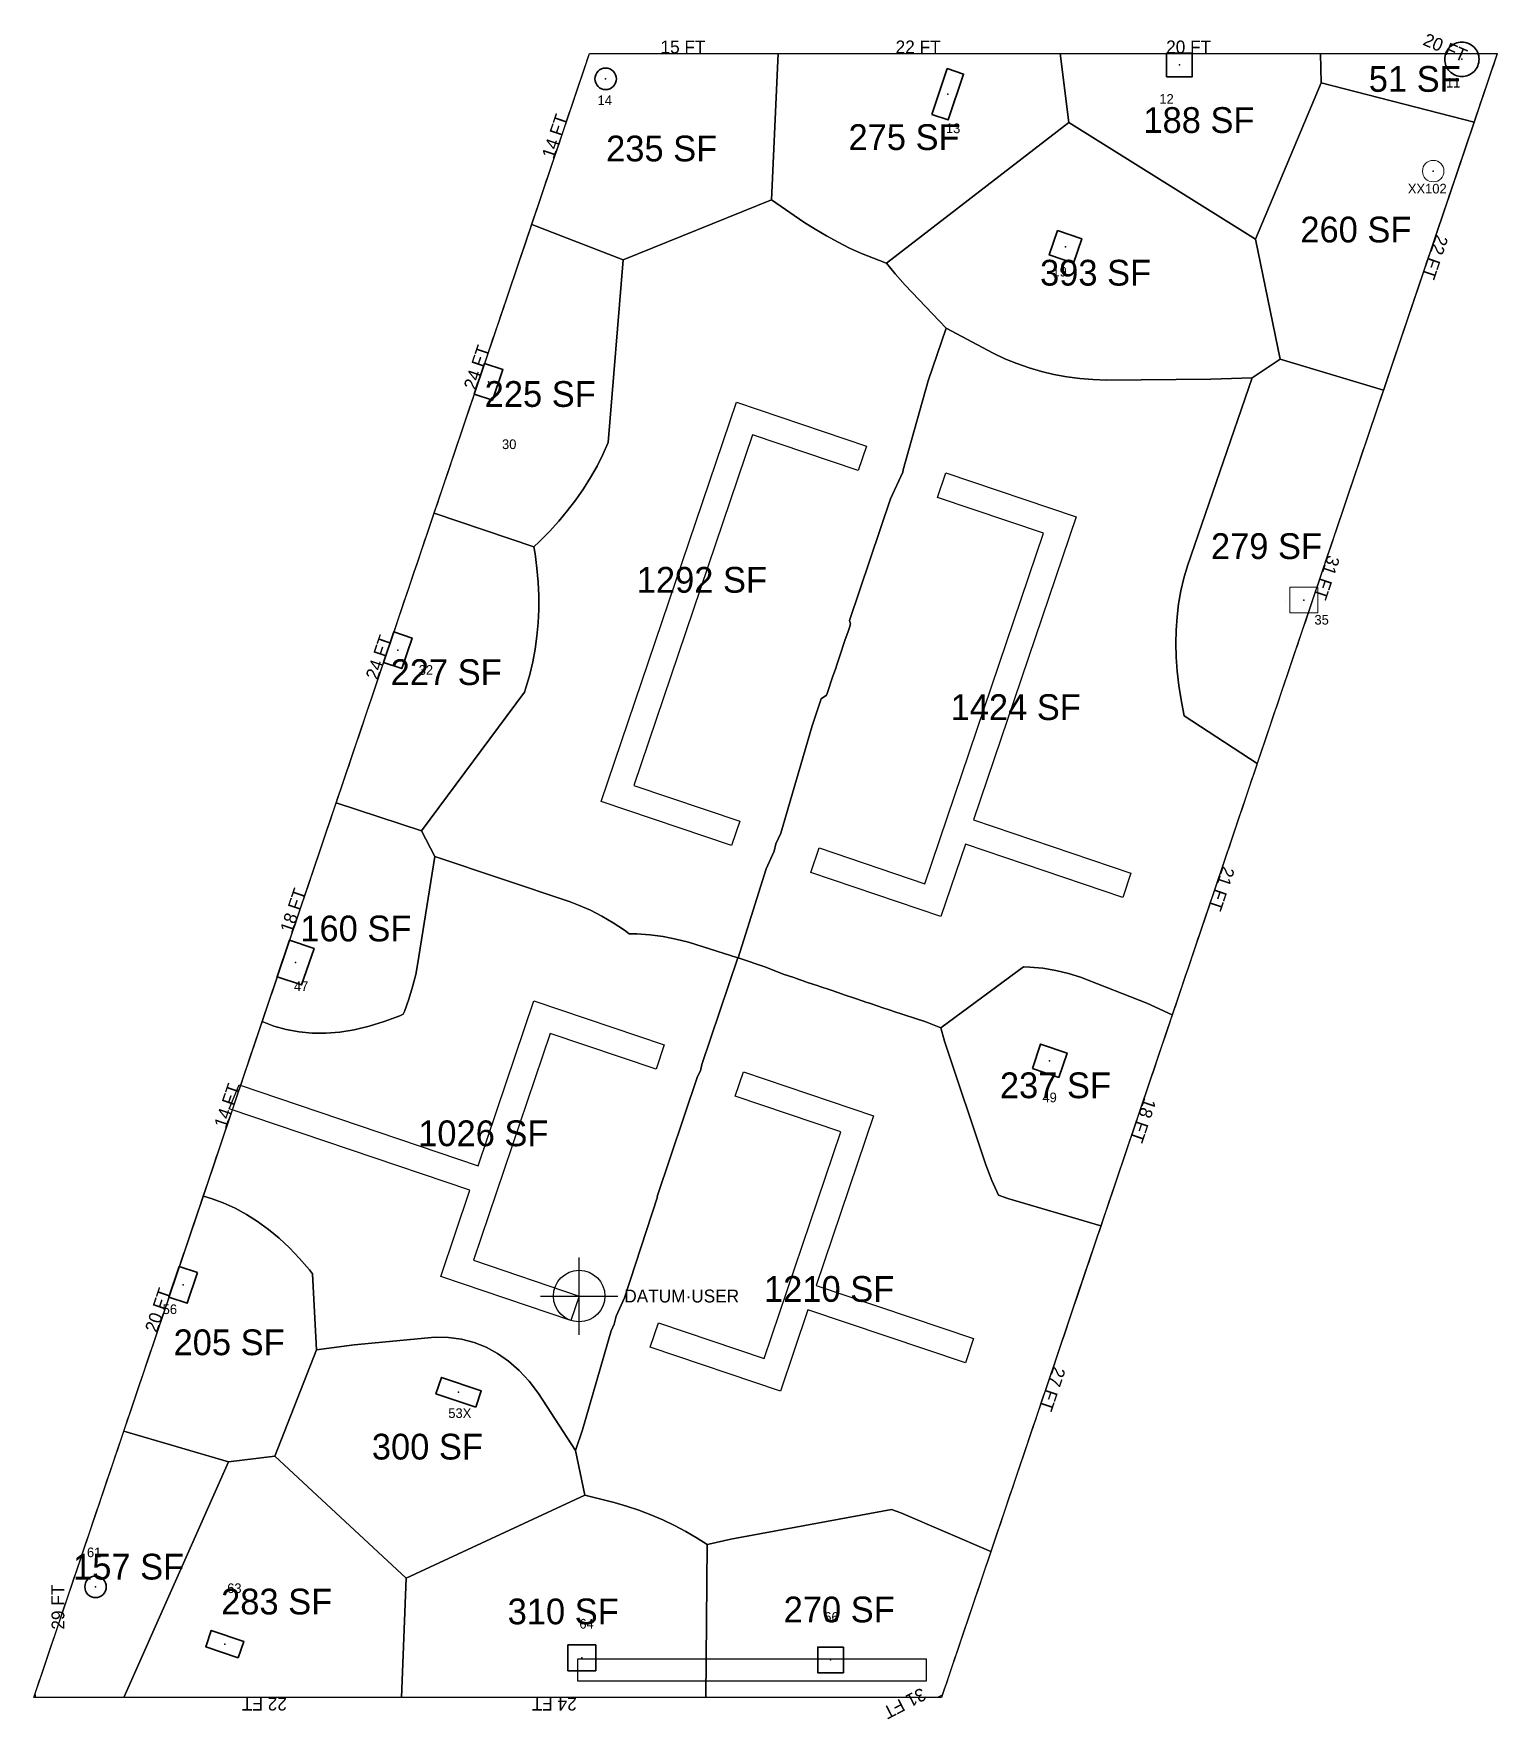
# Model space of a CAD drawing. Header units: metres. Extents: x 29 to 12657, y -13 to 49076.
# Drawn here: x 10664 to 12027, y 24039 to 25609 of the extents above; entities that cross this region are included whole.
import ezdxf
from ezdxf.enums import TextEntityAlignment as Align

# ---------------------------------------------------------------- set-up
doc = ezdxf.new("R2010")
doc.units = ezdxf.units.M
for name, color, linetype in [('BEAM', 2, 'Continuous'), ('FLOOR_8_AREA_LABELS', 3, 'Continuous'), ('FLOOR_8_BOUNDARY', 5, 'Continuous'), ('FLOOR_8_COLUMNS', 7, 'Continuous'), ('FLOOR_8_DATUM', 4, 'Continuous'), ('FLOOR_8_FASCADE_COLUMNS', 30, 'Continuous'), ('FLOOR_8_FASCADE_WALLS', 4, 'Continuous'), ('FLOOR_8_LARGE_TRIBUTARY', 6, 'Continuous'), ('FLOOR_8_TRIBUTARY_COL_0', 2, 'Continuous'), ('FLOOR_8_TRIBUTARY_COL_1', 2, 'Continuous'), ('FLOOR_8_TRIBUTARY_COL_10', 2, 'Continuous'), ('FLOOR_8_TRIBUTARY_COL_11', 2, 'Continuous'), ('FLOOR_8_TRIBUTARY_COL_12', 2, 'Continuous'), ('FLOOR_8_TRIBUTARY_COL_13', 2, 'Continuous'), ('FLOOR_8_TRIBUTARY_COL_14', 2, 'Continuous'), ('FLOOR_8_TRIBUTARY_COL_15', 2, 'Continuous'), ('FLOOR_8_TRIBUTARY_COL_16', 2, 'Continuous'), ('FLOOR_8_TRIBUTARY_COL_2', 2, 'Continuous'), ('FLOOR_8_TRIBUTARY_COL_3', 2, 'Continuous'), ('FLOOR_8_TRIBUTARY_COL_4', 2, 'Continuous'), ('FLOOR_8_TRIBUTARY_COL_5', 2, 'Continuous'), ('FLOOR_8_TRIBUTARY_COL_6', 2, 'Continuous'), ('FLOOR_8_TRIBUTARY_COL_7', 2, 'Continuous'), ('FLOOR_8_TRIBUTARY_COL_8', 2, 'Continuous'), ('FLOOR_8_TRIBUTARY_COL_9', 2, 'Continuous'), ('FLOOR_8_WALL_TRIBUTARY_33', 1, 'Continuous'), ('FLOOR_8_WALL_TRIBUTARY_34', 1, 'Continuous'), ('FLOOR_8_WALL_TRIBUTARY_35', 1, 'Continuous'), ('FLOOR_8_WALL_TRIBUTARY_36', 1, 'Continuous'), ('SLAB-RESIDENTIAL', 6, 'Continuous'), ('WALL', 4, 'Continuous')]:
    doc.layers.add(name, color=color, linetype=linetype)
doc.layers.add('COL-IDEN', color=171, linetype='Continuous', lineweight=30)
doc.layers.add('COLS', color=52, linetype='Continuous', lineweight=20)

msp = doc.modelspace()

# ---------------------------------------------------------------- texts
at = {"layer": 'COL-IDEN', "char_height": 9, "attachment_point": 1}
for s, insert, width in [('11', (11979.4, 25567.9), 16.968), ('14', (11189.1, 25551.5), 16.968), ('12', (11712.4, 25552.8), 16.968), ('13', (11513.6, 25525.4), 16.968), ('XX102', (11943.9, 25469.2), 16.968), ('19', (11612.8, 25391.9), 16.968), ('30', (11100.1, 25231.1), 16.968), ('35', (11856.9, 25067.6), 16.968), ('32', (11022.5, 25020.8), 16.968), ('47', (10906.3, 24726.2), 16.968), ('49', (11603.5, 24622.6), 16.968), ('56', (10784, 24425.3), 16.968), ('53X', (11050.1, 24328.5), 26.967), ('61', (10713.5, 24198.8), 16.968), ('63', (10844.1, 24165.4), 16.968), ('66', (11400.3, 24138.6), 16.968), ('64', (11172.2, 24132.3), 19.998)]:
    msp.add_mtext(s, dxfattribs=dict(at, insert=insert, width=width))
at = {"layer": 'FLOOR_8_AREA_LABELS'}
for s, p in [('51 SF', (11950.3, 25566.9)), ('188 SF', (11749.3, 25528.6)), ('275 SF', (11474.6, 25512.7)), ('235 SF', (11248.8, 25502.1)), ('260 SF', (11895.5, 25426.6)), ('393 SF', (11653, 25386.4)), ('225 SF', (11135.7, 25273.4)), ('279 SF', (11812.2, 25131.7)), ('1292 SF', (11286.3, 25100.3)), ('227 SF', (11048.1, 25014.3)), ('1424 SF', (11578.6, 24981.7)), ('160 SF', (10964, 24775.5)), ('237 SF', (11615.6, 24629.4)), ('1026 SF', (11082.7, 24584.7)), ('1210 SF', (11404.8, 24439.7)), ('205 SF', (10845.9, 24390)), ('300 SF', (11030.6, 24292.8)), ('157 SF', (10752.3, 24181)), ('283 SF', (10890.2, 24148.5)), ('310 SF', (11157.1, 24139.3)), ('270 SF', (11414.2, 24141.1))]:
    msp.add_text(s, height=24, dxfattribs=at).set_placement(p, align=Align.MIDDLE_CENTER)
at = {"layer": 'FLOOR_8_DATUM'}
msp.add_text('DATUM·USER', height=12, dxfattribs=at).set_placement((11214, 24427.1))
at = {"layer": 'FLOOR_8_FASCADE_COLUMNS'}
for s, p in [('15 FT', (11268.7, 25596.7)), ('22 FT', (11487.7, 25596.7)), ('20 FT', (11739.7, 25596.7))]:
    msp.add_text(s, height=12, dxfattribs=at).set_placement(p, align=Align.MIDDLE_CENTER)
for s, rotation, p in [('20 FT', -23.3077, (11978.7, 25596.2)), ('14 FT', 71.3229, (11149.3, 25513.6)), ('22 FT', -108.6761, (11969.3, 25400.8)), ('24 FT', 71.3229, (11076.5, 25298.2)), ('31 FT', -108.6761, (11868.4, 25102.3)), ('24 FT', 71.3229, (10985.2, 25028.2)), ('18 FT', 71.3229, (10905.5, 24792.3)), ('18 FT', -108.6761, (11697.4, 24596.5)), ('20 FT', 71.3229, (10779.6, 24420)), ('29 FT', 90.4659, (10686.4, 24143.3)), ('22 FT', 180, (10878.8, 24053)), ('24 FT', 180, (11148.8, 24053)), ('31 FT', -152.5038, (11475.1, 24053.6))]:
    msp.add_text(s, height=12, rotation=rotation, dxfattribs=at).set_placement(p, align=Align.MIDDLE_CENTER)
at = {"layer": 'FLOOR_8_FASCADE_WALLS'}
for s, rotation, p in [('21 FT', -108.6761, (11770.5, 24812.5)), ('14 FT', 71.3229, (10844, 24610.4)), ('27 FT', -108.6761, (11612.9, 24346.4))]:
    msp.add_text(s, height=12, rotation=rotation, dxfattribs=at).set_placement(p, align=Align.MIDDLE_CENTER)

# ---------------------------------------------------------------- linework, layer by layer
at = {"layer": 'BEAM'}
msp.add_lwpolyline([(11495.6, 24094.9), (11170.5, 24094.9), (11170.5, 24074.6), (11495.6, 24074.6)], close=True, dxfattribs=at)
at = {"layer": 'COLS', "lineweight": 30}
for points in [[(12010.2, 25585.2, 0.414214), (11994.2, 25601.2, 0.414214), (11978.2, 25585.2, 0.414214), (11994.2, 25569.2, 0.414214)], [(11206.6, 25567, 0.414214), (11196.6, 25577, 0.414214), (11186.6, 25567, 0.414214), (11196.6, 25557, 0.414214)], [(10731.5, 24162.2, 0.414214), (10721.5, 24172.2, 0.414214), (10711.5, 24162.2, 0.414214), (10721.5, 24152.2, 0.414214)]]:
    msp.add_lwpolyline(points, format="xyb", close=True, dxfattribs=at)
at = {"layer": 'COLS'}
for points in [[(11982.6, 25596.2), (11982, 25595.5)], [(11984.6, 25597.9), (11984, 25597.5)], [(11986.7, 25599.3), (11986.2, 25599.1)], [(12002.2, 25599.1), (12001.7, 25599.3)], [(12004.5, 25597.5), (12003.9, 25597.9)], [(12006.4, 25595.5), (12005.8, 25596.2)], [(11979.6, 25591.7), (11979.2, 25590.7)], [(11980.9, 25594.1), (11980.4, 25593.2)], [(12008, 25593.2), (12007.5, 25594.1)], [(12009.2, 25590.7), (12008.8, 25591.7)], [(11833.9, 25069.5), (11859.9, 25069.5), (11859.9, 25093.5), (11833.9, 25093.5)], [(11829.7, 25080.4), (11829.7, 25080.4), (11829.7, 25080.3)]]:
    msp.add_lwpolyline(points, close=True, dxfattribs=at)
at = {"layer": 'COLS', "lineweight": 30}
for points in [[(11719.1, 25568.9), (11743.1, 25568.9), (11743.1, 25590.9), (11719.1, 25590.9)], [(11500.5, 25533.9), (11515.7, 25528.7), (11530.1, 25571.4), (11514.9, 25576.5)], [(11617.5, 25425.7), (11609.8, 25403), (11632.5, 25395.3), (11640.2, 25418)], [(11074.2, 25273.4), (11091.3, 25267.7), (11100.9, 25296.1), (11083.8, 25301.8)], [(10989.7, 25023.3), (11006.7, 25017.6), (11016.3, 25046), (10999.3, 25051.8)], [(10890.7, 24730.6), (10913.4, 24722.9), (10925, 24757), (10902.2, 24764.7)], [(11594.1, 24645.1), (11618.7, 24636.7), (11626.4, 24659.5), (11601.8, 24667.8)], [(10816.5, 24454.9), (10799.4, 24460.6), (10789.8, 24432.2), (10806.9, 24426.4)], [(11075.6, 24329.7), (11080.7, 24344.8), (11043.8, 24357.3), (11038.6, 24342.1)], [(10854.4, 24096.2), (10859.6, 24111.3), (10829.3, 24121.6), (10824.1, 24106.4)], [(11187.5, 24108.1), (11161.5, 24108.1), (11161.5, 24084.1), (11187.5, 24084.1)], [(11418.2, 24106.1), (11394.2, 24106.1), (11394.2, 24082.1), (11418.2, 24082.1)]]:
    msp.add_lwpolyline(points, close=True, dxfattribs=at)
at = {"layer": 'COLS'}
msp.add_circle((11967.5, 25481), 10, dxfattribs=at)
at = {"layer": 'FLOOR_8_BOUNDARY'}
msp.add_lwpolyline([(11181.7, 25590.7), (12027.2, 25590.7), (11509.4, 24059), (10663.9, 24059), (11181.7, 25590.7)], close=True, dxfattribs=at)
at = {"layer": 'FLOOR_8_COLUMNS'}
for p in [(11731.1, 25579.9), (11994.2, 25585.2), (11196.6, 25567), (11515.3, 25552.6), (11967.5, 25481), (11625, 25410.5), (11087.5, 25284.8), (11846.9, 25081.5), (11003, 25034.7), (10907.8, 24743.8), (11610.2, 24652.3), (10803.1, 24443.5), (11059.7, 24343.5), (10721.5, 24162.2), (10841.9, 24108.9), (11174.5, 24096.1), (11406.2, 24094.1)]:
    msp.add_point(p, dxfattribs=at)
at = {"layer": 'FLOOR_8_DATUM'}
for p, q in [((11172, 24397.1), (11172, 24469.1)), ((11136, 24433.1), (11208, 24433.1))]:
    msp.add_line(p, q, dxfattribs=at)
msp.add_circle((11172, 24433.1), 24, dxfattribs=at)
at = {"layer": 'FLOOR_8_FASCADE_COLUMNS'}
for points in [[(11128.3, 25432.7), (11130.2, 25438.3), (11132.1, 25444), (11134, 25449.7), (11135.9, 25455.4), (11137.9, 25461.1), (11139.8, 25466.8), (11141.7, 25472.5), (11143.6, 25478.1), (11145.5, 25483.8), (11147.5, 25489.5), (11149.4, 25495.2), (11151.3, 25500.9), (11153.2, 25506.6), (11155.2, 25512.2), (11157.1, 25517.9), (11159, 25523.6), (11160.9, 25529.3), (11162.8, 25535), (11164.8, 25540.7), (11166.7, 25546.3), (11168.6, 25552), (11170.5, 25557.7), (11172.4, 25563.4), (11174.4, 25569.1), (11176.3, 25574.8), (11178.2, 25580.4), (11180.1, 25586.1), (11181.7, 25590.7)], [(11181.7, 25590.7), (11187.7, 25590.7), (11193.7, 25590.7), (11199.7, 25590.7), (11205.7, 25590.7), (11211.7, 25590.7), (11217.7, 25590.7), (11223.7, 25590.7), (11229.7, 25590.7), (11235.7, 25590.7), (11241.7, 25590.7), (11247.7, 25590.7), (11253.7, 25590.7), (11259.7, 25590.7), (11265.7, 25590.7), (11271.7, 25590.7), (11277.7, 25590.7), (11283.7, 25590.7), (11289.7, 25590.7), (11295.7, 25590.7), (11301.7, 25590.7), (11307.7, 25590.7), (11313.7, 25590.7), (11319.7, 25590.7), (11325.7, 25590.7), (11331.7, 25590.7), (11337.7, 25590.7), (11343.7, 25590.7), (11349.7, 25590.7), (11355.7, 25590.7)], [(11355.7, 25590.7), (11361.7, 25590.7), (11367.7, 25590.7), (11373.7, 25590.7), (11379.7, 25590.7), (11385.7, 25590.7), (11391.7, 25590.7), (11397.7, 25590.7), (11403.7, 25590.7), (11409.7, 25590.7), (11415.7, 25590.7), (11421.7, 25590.7), (11427.7, 25590.7), (11433.7, 25590.7), (11439.7, 25590.7), (11445.7, 25590.7), (11451.7, 25590.7), (11457.7, 25590.7), (11463.7, 25590.7), (11469.7, 25590.7), (11475.7, 25590.7), (11481.7, 25590.7), (11487.7, 25590.7), (11493.7, 25590.7), (11499.7, 25590.7), (11505.7, 25590.7), (11511.7, 25590.7), (11517.7, 25590.7), (11523.7, 25590.7), (11529.7, 25590.7), (11535.7, 25590.7), (11541.7, 25590.7), (11547.7, 25590.7), (11553.7, 25590.7), (11559.7, 25590.7), (11565.7, 25590.7), (11571.7, 25590.7), (11577.7, 25590.7), (11583.7, 25590.7), (11589.7, 25590.7), (11595.7, 25590.7), (11601.7, 25590.7), (11607.7, 25590.7), (11613.7, 25590.7), (11619.7, 25590.7)], [(11619.7, 25590.7), (11625.7, 25590.7), (11631.7, 25590.7), (11637.7, 25590.7), (11643.7, 25590.7), (11649.7, 25590.7), (11655.7, 25590.7), (11661.7, 25590.7), (11667.7, 25590.7), (11673.7, 25590.7), (11679.7, 25590.7), (11685.7, 25590.7), (11691.7, 25590.7), (11697.7, 25590.7), (11703.7, 25590.7), (11709.7, 25590.7), (11715.7, 25590.7), (11721.7, 25590.7), (11727.7, 25590.7), (11733.7, 25590.7), (11739.7, 25590.7), (11745.7, 25590.7), (11751.7, 25590.7), (11757.7, 25590.7), (11763.7, 25590.7), (11769.7, 25590.7), (11775.7, 25590.7), (11781.7, 25590.7), (11787.7, 25590.7), (11793.7, 25590.7), (11799.7, 25590.7), (11805.7, 25590.7), (11811.7, 25590.7), (11817.7, 25590.7), (11823.7, 25590.7), (11829.7, 25590.7), (11835.7, 25590.7), (11841.7, 25590.7), (11847.7, 25590.7), (11853.7, 25590.7), (11859.7, 25590.7)], [(11859.7, 25590.7), (11865.7, 25590.7), (11871.7, 25590.7), (11877.7, 25590.7), (11883.7, 25590.7), (11889.7, 25590.7), (11895.7, 25590.7), (11901.7, 25590.7), (11907.7, 25590.7), (11913.7, 25590.7), (11919.7, 25590.7), (11925.7, 25590.7), (11931.7, 25590.7), (11937.7, 25590.7), (11943.7, 25590.7), (11949.7, 25590.7), (11955.7, 25590.7), (11961.7, 25590.7), (11967.7, 25590.7), (11973.7, 25590.7), (11979.7, 25590.7), (11985.7, 25590.7), (11991.7, 25590.7), (11997.7, 25590.7), (12003.7, 25590.7), (12009.7, 25590.7), (12015.7, 25590.7), (12021.7, 25590.7), (12027, 25590.3), (12025.1, 25584.6), (12023.2, 25578.9), (12021.3, 25573.2), (12019.3, 25567.5), (12017.4, 25561.8), (12015.5, 25556.2), (12013.6, 25550.5), (12011.7, 25544.8), (12009.7, 25539.1), (12007.8, 25533.4), (12005.9, 25527.7)], [(12005.9, 25527.7), (12004, 25522), (12002.1, 25516.4), (12000.1, 25510.7), (11998.2, 25505), (11996.3, 25499.3), (11994.4, 25493.6), (11992.5, 25487.9), (11990.5, 25482.3), (11988.6, 25476.6), (11986.7, 25470.9), (11984.8, 25465.2), (11982.8, 25459.5), (11980.9, 25453.8), (11979, 25448.2), (11977.1, 25442.5), (11975.2, 25436.8), (11973.2, 25431.1), (11971.3, 25425.4), (11969.4, 25419.7), (11967.5, 25414.1), (11965.6, 25408.4), (11963.6, 25402.7), (11961.7, 25397), (11959.8, 25391.3), (11957.9, 25385.6), (11955.9, 25379.9), (11954, 25374.3), (11952.1, 25368.6), (11950.2, 25362.9), (11948.3, 25357.2), (11946.3, 25351.5), (11944.4, 25345.8), (11942.5, 25340.2), (11940.6, 25334.5), (11938.7, 25328.8), (11936.7, 25323.1), (11934.8, 25317.4), (11932.9, 25311.7), (11931, 25306.1), (11929, 25300.4), (11927.1, 25294.7), (11925.2, 25289), (11923.3, 25283.3), (11921.4, 25277.6)], [(11036, 25159.8), (11037.9, 25165.5), (11039.9, 25171.2), (11041.8, 25176.9), (11043.7, 25182.6), (11045.6, 25188.3), (11047.6, 25193.9), (11049.5, 25199.6), (11051.4, 25205.3), (11053.3, 25211), (11055.2, 25216.7), (11057.2, 25222.4), (11059.1, 25228), (11061, 25233.7), (11062.9, 25239.4), (11064.8, 25245.1), (11066.8, 25250.8), (11068.7, 25256.5), (11070.6, 25262.1), (11072.5, 25267.8), (11074.5, 25273.5), (11076.4, 25279.2), (11078.3, 25284.9), (11080.2, 25290.6), (11082.1, 25296.2), (11084.1, 25301.9), (11086, 25307.6), (11087.9, 25313.3), (11089.8, 25319), (11091.7, 25324.7), (11093.7, 25330.4), (11095.6, 25336), (11097.5, 25341.7), (11099.4, 25347.4), (11101.4, 25353.1), (11103.3, 25358.8), (11105.2, 25364.5), (11107.1, 25370.1), (11109, 25375.8), (11111, 25381.5), (11112.9, 25387.2), (11114.8, 25392.9), (11116.7, 25398.6), (11118.6, 25404.2), (11120.6, 25409.9), (11122.5, 25415.6), (11124.4, 25421.3), (11126.3, 25427), (11128.3, 25432.7)], [(11921.4, 25277.6), (11919.4, 25272), (11917.5, 25266.3), (11915.6, 25260.6), (11913.7, 25254.9), (11911.8, 25249.2), (11909.8, 25243.5), (11907.9, 25237.8), (11906, 25232.2), (11904.1, 25226.5), (11902.1, 25220.8), (11900.2, 25215.1), (11898.3, 25209.4), (11896.4, 25203.7), (11894.5, 25198.1), (11892.5, 25192.4), (11890.6, 25186.7), (11888.7, 25181), (11886.8, 25175.3), (11884.9, 25169.6), (11882.9, 25164), (11881, 25158.3), (11879.1, 25152.6), (11877.2, 25146.9), (11875.3, 25141.2), (11873.3, 25135.5), (11871.4, 25129.8), (11869.5, 25124.2), (11867.6, 25118.5), (11865.6, 25112.8), (11863.7, 25107.1), (11861.8, 25101.4), (11859.9, 25095.7), (11858, 25090.1), (11856, 25084.4), (11854.1, 25078.7), (11852.2, 25073), (11850.3, 25067.3), (11848.4, 25061.6), (11846.4, 25056), (11844.5, 25050.3), (11842.6, 25044.6), (11840.7, 25038.9), (11838.7, 25033.2), (11836.8, 25027.5), (11834.9, 25021.9), (11833, 25016.2), (11831.1, 25010.5), (11829.1, 25004.8), (11827.2, 24999.1), (11825.3, 24993.4), (11823.4, 24987.7), (11821.5, 24982.1), (11819.5, 24976.4), (11817.6, 24970.7), (11815.7, 24965), (11813.8, 24959.3), (11811.8, 24953.6), (11809.9, 24948), (11808, 24942.3), (11806.1, 24936.6), (11804.2, 24930.9)], [(10945.7, 24892.7), (10947.6, 24898.4), (10949.6, 24904.1), (10951.5, 24909.7), (10953.4, 24915.4), (10955.3, 24921.1), (10957.3, 24926.8), (10959.2, 24932.5), (10961.1, 24938.2), (10963, 24943.8), (10964.9, 24949.5), (10966.9, 24955.2), (10968.8, 24960.9), (10970.7, 24966.6), (10972.6, 24972.3), (10974.5, 24977.9), (10976.5, 24983.6), (10978.4, 24989.3), (10980.3, 24995), (10982.2, 25000.7), (10984.2, 25006.4), (10986.1, 25012), (10988, 25017.7), (10989.9, 25023.4), (10991.8, 25029.1), (10993.8, 25034.8), (10995.7, 25040.5), (10997.6, 25046.2), (10999.5, 25051.8), (11001.4, 25057.5), (11003.4, 25063.2), (11005.3, 25068.9), (11007.2, 25074.6), (11009.1, 25080.3), (11011.1, 25085.9), (11013, 25091.6), (11014.9, 25097.3), (11016.8, 25103), (11018.7, 25108.7), (11020.7, 25114.4), (11022.6, 25120), (11024.5, 25125.7), (11026.4, 25131.4), (11028.3, 25137.1), (11030.3, 25142.8), (11032.2, 25148.5), (11034.1, 25154.1), (11036, 25159.8)], [(10876.6, 24688.1), (10878.5, 24693.7), (10880.4, 24699.4), (10882.3, 24705.1), (10884.2, 24710.8), (10886.2, 24716.5), (10888.1, 24722.2), (10890, 24727.8), (10891.9, 24733.5), (10893.8, 24739.2), (10895.8, 24744.9), (10897.7, 24750.6), (10899.6, 24756.3), (10901.5, 24761.9), (10903.5, 24767.6), (10905.4, 24773.3), (10907.3, 24779), (10909.2, 24784.7), (10911.1, 24790.4), (10913.1, 24796.1), (10915, 24801.7), (10916.9, 24807.4), (10918.8, 24813.1), (10920.7, 24818.8), (10922.7, 24824.5), (10924.6, 24830.2), (10926.5, 24835.8), (10928.4, 24841.5), (10930.4, 24847.2), (10932.3, 24852.9), (10934.2, 24858.6), (10936.1, 24864.3), (10938, 24869.9), (10940, 24875.6), (10941.9, 24881.3), (10943.8, 24887), (10945.7, 24892.7)], [(11725.4, 24697.9), (11723.5, 24692.2), (11721.5, 24686.5), (11719.6, 24680.8), (11717.7, 24675.1), (11715.8, 24669.4), (11713.9, 24663.8), (11711.9, 24658.1), (11710, 24652.4), (11708.1, 24646.7), (11706.2, 24641), (11704.3, 24635.3), (11702.3, 24629.7), (11700.4, 24624), (11698.5, 24618.3), (11696.6, 24612.6), (11694.6, 24606.9), (11692.7, 24601.2), (11690.8, 24595.5), (11688.9, 24589.9), (11687, 24584.2), (11685, 24578.5), (11683.1, 24572.8), (11681.2, 24567.1), (11679.3, 24561.4), (11677.4, 24555.8), (11675.4, 24550.1), (11673.5, 24544.4), (11671.6, 24538.7), (11669.7, 24533), (11667.7, 24527.3), (11665.8, 24521.7), (11663.9, 24516), (11662, 24510.3), (11660.1, 24504.6), (11658.1, 24498.9)], [(10747.8, 24307.2), (10749.7, 24312.9), (10751.7, 24318.6), (10753.6, 24324.3), (10755.5, 24330), (10757.4, 24335.6), (10759.3, 24341.3), (10761.3, 24347), (10763.2, 24352.7), (10765.1, 24358.4), (10767, 24364.1), (10769, 24369.8), (10770.9, 24375.4), (10772.8, 24381.1), (10774.7, 24386.8), (10776.6, 24392.5), (10778.6, 24398.2), (10780.5, 24403.9), (10782.4, 24409.5), (10784.3, 24415.2), (10786.2, 24420.9), (10788.2, 24426.6), (10790.1, 24432.3), (10792, 24438), (10793.9, 24443.6), (10795.9, 24449.3), (10797.8, 24455), (10799.7, 24460.7), (10801.6, 24466.4), (10803.5, 24472.1), (10805.5, 24477.7), (10807.4, 24483.4), (10809.3, 24489.1), (10811.2, 24494.8), (10813.1, 24500.5), (10815.1, 24506.2), (10817, 24511.9), (10818.9, 24517.5), (10820.8, 24523.2), (10822.8, 24528.9)], [(10749.8, 24059), (10743.8, 24059), (10737.8, 24059), (10731.8, 24059), (10725.8, 24059), (10719.8, 24059), (10713.8, 24059), (10707.8, 24059), (10701.8, 24059), (10695.8, 24059), (10689.8, 24059), (10683.8, 24059), (10677.8, 24059), (10671.8, 24059), (10665.8, 24059), (10665.2, 24062.8), (10667.1, 24068.5), (10669, 24074.2), (10671, 24079.9), (10672.9, 24085.5), (10674.8, 24091.2), (10676.7, 24096.9), (10678.6, 24102.6), (10680.6, 24108.3), (10682.5, 24114), (10684.4, 24119.7), (10686.3, 24125.3), (10688.3, 24131), (10690.2, 24136.7), (10692.1, 24142.4), (10694, 24148.1), (10695.9, 24153.8), (10697.9, 24159.4), (10699.8, 24165.1), (10701.7, 24170.8), (10703.6, 24176.5), (10705.5, 24182.2), (10707.5, 24187.9), (10709.4, 24193.5), (10711.3, 24199.2), (10713.2, 24204.9), (10715.2, 24210.6), (10717.1, 24216.3), (10719, 24222), (10720.9, 24227.7), (10722.8, 24233.3), (10724.8, 24239), (10726.7, 24244.7), (10728.6, 24250.4), (10730.5, 24256.1), (10732.4, 24261.8), (10734.4, 24267.4), (10736.3, 24273.1), (10738.2, 24278.8), (10740.1, 24284.5), (10742.1, 24290.2), (10744, 24295.9), (10745.9, 24301.5), (10747.8, 24307.2)], [(11556.3, 24197.7), (11554.4, 24192), (11552.5, 24186.3), (11550.5, 24180.6), (11548.6, 24174.9), (11546.7, 24169.2), (11544.8, 24163.6), (11542.9, 24157.9), (11540.9, 24152.2), (11539, 24146.5), (11537.1, 24140.8), (11535.2, 24135.1), (11533.3, 24129.5), (11531.3, 24123.8), (11529.4, 24118.1), (11527.5, 24112.4), (11525.6, 24106.7), (11523.7, 24101), (11521.7, 24095.4), (11519.8, 24089.7), (11517.9, 24084), (11516, 24078.3), (11514, 24072.6), (11512.1, 24066.9), (11510.2, 24061.2), (11505.8, 24059), (11499.8, 24059), (11493.8, 24059), (11487.8, 24059), (11481.8, 24059), (11475.8, 24059), (11469.8, 24059), (11463.8, 24059), (11457.8, 24059), (11451.8, 24059), (11445.8, 24059), (11439.8, 24059), (11433.8, 24059), (11427.8, 24059), (11421.8, 24059), (11415.8, 24059), (11409.8, 24059), (11403.8, 24059), (11397.8, 24059), (11391.8, 24059), (11385.8, 24059), (11379.8, 24059), (11373.8, 24059), (11367.8, 24059), (11361.8, 24059), (11355.8, 24059), (11349.8, 24059), (11343.8, 24059), (11337.8, 24059), (11331.8, 24059), (11325.8, 24059), (11319.8, 24059), (11313.8, 24059), (11307.8, 24059), (11301.8, 24059), (11295.8, 24059), (11289.8, 24059)], [(11007.8, 24059), (11001.8, 24059), (10995.8, 24059), (10989.8, 24059), (10983.8, 24059), (10977.8, 24059), (10971.8, 24059), (10965.8, 24059), (10959.8, 24059), (10953.8, 24059), (10947.8, 24059), (10941.8, 24059), (10935.8, 24059), (10929.8, 24059), (10923.8, 24059), (10917.8, 24059), (10911.8, 24059), (10905.8, 24059), (10899.8, 24059), (10893.8, 24059), (10887.8, 24059), (10881.8, 24059), (10875.8, 24059), (10869.8, 24059), (10863.8, 24059), (10857.8, 24059), (10851.8, 24059), (10845.8, 24059), (10839.8, 24059), (10833.8, 24059), (10827.8, 24059), (10821.8, 24059), (10815.8, 24059), (10809.8, 24059), (10803.8, 24059), (10797.8, 24059), (10791.8, 24059), (10785.8, 24059), (10779.8, 24059), (10773.8, 24059), (10767.8, 24059), (10761.8, 24059), (10755.8, 24059), (10749.8, 24059)], [(11289.8, 24059), (11283.8, 24059), (11277.8, 24059), (11271.8, 24059), (11265.8, 24059), (11259.8, 24059), (11253.8, 24059), (11247.8, 24059), (11241.8, 24059), (11235.8, 24059), (11229.8, 24059), (11223.8, 24059), (11217.8, 24059), (11211.8, 24059), (11205.8, 24059), (11199.8, 24059), (11193.8, 24059), (11187.8, 24059), (11181.8, 24059), (11175.8, 24059), (11169.8, 24059), (11163.8, 24059), (11157.8, 24059), (11151.8, 24059), (11145.8, 24059), (11139.8, 24059), (11133.8, 24059), (11127.8, 24059), (11121.8, 24059), (11115.8, 24059), (11109.8, 24059), (11103.8, 24059), (11097.8, 24059), (11091.8, 24059), (11085.8, 24059), (11079.8, 24059), (11073.8, 24059), (11067.8, 24059), (11061.8, 24059), (11055.8, 24059), (11049.8, 24059), (11043.8, 24059), (11037.8, 24059), (11031.8, 24059), (11025.8, 24059), (11019.8, 24059), (11013.8, 24059), (11007.8, 24059)]]:
    msp.add_lwpolyline(points, dxfattribs=at)
at = {"layer": 'FLOOR_8_FASCADE_WALLS'}
for points in [[(11804.2, 24930.9), (11802.2, 24925.2), (11800.3, 24919.5), (11798.4, 24913.9), (11796.5, 24908.2), (11794.6, 24902.5), (11792.6, 24896.8), (11790.7, 24891.1), (11788.8, 24885.4), (11786.9, 24879.8), (11784.9, 24874.1), (11783, 24868.4), (11781.1, 24862.7), (11779.2, 24857), (11777.3, 24851.3), (11775.3, 24845.6), (11773.4, 24840), (11771.5, 24834.3), (11769.6, 24828.6), (11767.7, 24822.9), (11765.7, 24817.2), (11763.8, 24811.5), (11761.9, 24805.9), (11760, 24800.2), (11758.1, 24794.5), (11756.1, 24788.8), (11754.2, 24783.1), (11752.3, 24777.4), (11750.4, 24771.8), (11748.4, 24766.1), (11746.5, 24760.4), (11744.6, 24754.7), (11742.7, 24749), (11740.8, 24743.3), (11738.8, 24737.6), (11736.9, 24732), (11735, 24726.3), (11733.1, 24720.6), (11731.2, 24714.9), (11729.2, 24709.2), (11727.3, 24703.5), (11725.4, 24697.9)], [(10822.8, 24528.9), (10824.7, 24534.6), (10826.6, 24540.3), (10828.5, 24546), (10830.4, 24551.6), (10832.4, 24557.3), (10834.3, 24563), (10836.2, 24568.7), (10838.1, 24574.4), (10840, 24580.1), (10842, 24585.7), (10843.9, 24591.4), (10845.8, 24597.1), (10847.7, 24602.8), (10849.7, 24608.5), (10851.6, 24614.2), (10853.5, 24619.8), (10855.4, 24625.5), (10857.3, 24631.2), (10859.3, 24636.9), (10861.2, 24642.6), (10863.1, 24648.3), (10865, 24654), (10866.9, 24659.6), (10868.9, 24665.3), (10870.8, 24671), (10872.7, 24676.7), (10874.6, 24682.4), (10876.6, 24688.1)], [(11658.1, 24498.9), (11656.2, 24493.2), (11654.3, 24487.6), (11652.4, 24481.9), (11650.5, 24476.2), (11648.5, 24470.5), (11646.6, 24464.8), (11644.7, 24459.1), (11642.8, 24453.4), (11640.9, 24447.8), (11638.9, 24442.1), (11637, 24436.4), (11635.1, 24430.7), (11633.2, 24425), (11631.2, 24419.3), (11629.3, 24413.7), (11627.4, 24408), (11625.5, 24402.3), (11623.6, 24396.6), (11621.6, 24390.9), (11619.7, 24385.2), (11617.8, 24379.6), (11615.9, 24373.9), (11614, 24368.2), (11612, 24362.5), (11610.1, 24356.8), (11608.2, 24351.1), (11606.3, 24345.4), (11604.3, 24339.8), (11602.4, 24334.1), (11600.5, 24328.4), (11598.6, 24322.7), (11596.7, 24317), (11594.7, 24311.3), (11592.8, 24305.7), (11590.9, 24300), (11589, 24294.3), (11587.1, 24288.6), (11585.1, 24282.9), (11583.2, 24277.2), (11581.3, 24271.6), (11579.4, 24265.9), (11577.4, 24260.2), (11575.5, 24254.5), (11573.6, 24248.8), (11571.7, 24243.1), (11569.8, 24237.5), (11567.8, 24231.8), (11565.9, 24226.1), (11564, 24220.4), (11562.1, 24214.7), (11560.2, 24209), (11558.2, 24203.3), (11556.3, 24197.7)]]:
    msp.add_lwpolyline(points, dxfattribs=at)
at = {"layer": 'FLOOR_8_LARGE_TRIBUTARY'}
for points in [[(11351.2, 25454.3), (11213, 25398.4), (11127.8, 25431.4), (11181.7, 25590.7), (11357.4, 25590.7), (11351.2, 25454.3)], [(11628.2, 25526.4), (11458.3, 25395.2), (11457.2, 25395.5), (11446, 25399.8), (11434.9, 25404.4), (11423.9, 25409.4), (11413.1, 25414.8), (11402.4, 25420.7), (11391.8, 25426.9), (11381.4, 25433.5), (11351.2, 25454.3), (11357.4, 25590.7), (11620.1, 25590.7), (11628.2, 25526.4)], [(11863, 25563.3), (11802, 25417.6), (11628.2, 25526.4), (11620.1, 25590.7), (11862.5, 25590.7), (11863, 25563.3)], [(11863, 25563.3), (11862.5, 25590.7), (12027.2, 25590.7), (12005.6, 25526.7), (11863, 25563.3)], [(11825, 25306), (11802, 25417.6), (11863, 25563.3), (12005.6, 25526.7), (11921.2, 25277), (11825, 25306)], [(11458.3, 25395.2), (11628.2, 25526.4), (11802, 25417.6), (11825, 25306), (11798.9, 25288.4), (11760.3, 25287.1), (11663.1, 25286.3), (11650.6, 25286.8), (11638.3, 25287.8), (11626.1, 25289.4), (11614.2, 25291.6), (11602.5, 25294.4), (11591, 25297.8), (11579.6, 25301.7), (11568.5, 25306.3), (11557.6, 25311.4), (11513.7, 25334.6), (11475.6, 25374.8), (11466.4, 25385.2), (11458.3, 25395.2)], [(11218.6, 24770.5), (11214.1, 24773.9), (11203.7, 24780.8), (11193.2, 24787), (11182.4, 24792.5), (11171.3, 24797.3), (11163.5, 24800.2), (11037.6, 24842.7), (11025.1, 24866.4), (11121, 24995.5), (11122.7, 25000.5), (11126, 25012.1), (11128.8, 25023.8), (11131, 25035.7), (11132.6, 25047.8), (11133.7, 25060.1), (11134.3, 25072.6), (11134.3, 25085.3), (11133.7, 25098.1), (11132.6, 25111.2), (11131, 25124.4), (11129.9, 25131.1), (11134.8, 25135.8), (11144.2, 25145.3), (11152.9, 25155), (11161.2, 25164.9), (11168.9, 25174.9), (11176, 25185.2), (11182.6, 25195.6), (11188.6, 25206.3), (11194.1, 25217.1), (11199, 25228.1), (11199.1, 25228.2), (11213, 25398.4), (11351.2, 25454.3), (11381.4, 25433.5), (11391.8, 25426.9), (11402.4, 25420.7), (11413.1, 25414.8), (11423.9, 25409.4), (11434.9, 25404.4), (11446, 25399.8), (11457.2, 25395.5), (11458.3, 25395.2), (11466.4, 25385.2), (11475.6, 25374.8), (11513.7, 25334.6), (11497.1, 25285.6), (11473.8, 25202.7), (11473.5, 25200.7), (11462, 25175.6), (11423.8, 25062.4), (11424.8, 25059.3), (11423.8, 25056), (11422.1, 25051.3), (11419.9, 25044.6), (11418.2, 25040), (11416.1, 25033.3), (11414.4, 25028.6), (11412.3, 25021.9), (11410.6, 25017.2), (11408.4, 25010.5), (11406.7, 25005.9), (11404.6, 24999.2), (11402.9, 24994.5), (11402.4, 24992.9), (11397.5, 24989.5), (11389, 24964.3), (11359.7, 24864.2), (11355.3, 24854.3), (11353.5, 24847.5), (11346.2, 24831.1), (11320.1, 24748.1), (11319.7, 24748.1), (11273.7, 24762.8), (11262, 24765.7), (11250.1, 24768), (11237.9, 24769.5), (11225.6, 24770.4), (11218.6, 24770.5)], [(11213, 25398.4), (11199.1, 25228.2), (11199, 25228.1), (11194.1, 25217.1), (11188.6, 25206.3), (11182.6, 25195.6), (11176, 25185.2), (11168.9, 25174.9), (11161.2, 25164.9), (11152.9, 25155), (11144.2, 25145.3), (11134.8, 25135.8), (11129.9, 25131.1), (11036.9, 25162.5), (11127.8, 25431.4), (11213, 25398.4)], [(11441.6, 24706.1), (11440, 24706.7), (11430.2, 24709.9), (11428.6, 24710.6), (11418.9, 24713.8), (11417.3, 24714.4), (11407.5, 24717.6), (11405.9, 24718.3), (11396.1, 24721.5), (11394.5, 24722.1), (11384.8, 24725.3), (11383.2, 24725.9), (11373.4, 24729.1), (11371.8, 24729.8), (11362, 24733), (11345.8, 24739.4), (11320.1, 24748.1), (11346.2, 24831.1), (11353.5, 24847.5), (11355.3, 24854.3), (11359.7, 24864.2), (11389, 24964.3), (11397.5, 24989.5), (11402.4, 24992.9), (11402.9, 24994.5), (11404.6, 24999.2), (11406.7, 25005.9), (11408.4, 25010.5), (11410.6, 25017.2), (11412.3, 25021.9), (11414.4, 25028.6), (11416.1, 25033.3), (11418.2, 25040), (11419.9, 25044.6), (11422.1, 25051.3), (11423.8, 25056), (11424.8, 25059.3), (11423.8, 25062.4), (11462, 25175.6), (11473.5, 25200.7), (11473.8, 25202.7), (11497.1, 25285.6), (11513.7, 25334.6), (11557.6, 25311.4), (11568.5, 25306.3), (11579.6, 25301.7), (11591, 25297.8), (11602.5, 25294.4), (11614.2, 25291.6), (11626.1, 25289.4), (11638.3, 25287.8), (11650.6, 25286.8), (11663.1, 25286.3), (11760.3, 25287.1), (11798.9, 25288.4), (11738.5, 25113.3), (11735.2, 25101.7), (11732.5, 25090), (11730.4, 25078), (11728.9, 25065.8), (11728, 25053.5), (11727.7, 25040.9), (11728, 25028.1), (11728.9, 25015.1), (11730.5, 25002), (11732.6, 24988.6), (11735.3, 24975), (11735.6, 24973.7), (11803.6, 24929.3), (11775.9, 24847.3), (11756.3, 24789.3), (11724.5, 24695.2), (11700.7, 24705.8), (11639.1, 24730.1), (11627.7, 24733.7), (11616, 24736.5), (11604, 24738.5), (11591.7, 24739.6), (11586, 24739.7), (11508.9, 24683), (11494.9, 24688.4), (11464.3, 24698.4), (11462.7, 24699), (11453, 24702.2), (11451.4, 24702.9), (11441.6, 24706.1)], [(11735.6, 24973.7), (11735.3, 24975), (11732.6, 24988.6), (11730.5, 25002), (11728.9, 25015.1), (11728, 25028.1), (11727.7, 25040.9), (11728, 25053.5), (11728.9, 25065.8), (11730.4, 25078), (11732.5, 25090), (11735.2, 25101.7), (11738.5, 25113.3), (11798.9, 25288.4), (11825, 25306), (11921.2, 25277), (11803.6, 24929.3), (11735.6, 24973.7)], [(11129.9, 25131.1), (11131, 25124.4), (11132.6, 25111.2), (11133.7, 25098.1), (11134.3, 25085.3), (11134.3, 25072.6), (11133.7, 25060.1), (11132.6, 25047.8), (11131, 25035.7), (11128.8, 25023.8), (11126, 25012.1), (11122.7, 25000.5), (11121, 24995.5), (11025.1, 24866.4), (10945.6, 24892.4), (11036.9, 25162.5), (11129.9, 25131.1)], [(11025.1, 24866.4), (11037.6, 24842.7), (11021.3, 24741.6), (11019.7, 24732.7), (11016.8, 24721), (11013.3, 24709.5), (11009.3, 24698.2), (11008.1, 24695.6), (11004.9, 24694.1), (10990.4, 24688.7), (10976.3, 24684.4), (10962.5, 24681.1), (10949.1, 24679), (10936.1, 24677.9), (10923.4, 24677.9), (10911.1, 24679.1), (10899.2, 24681.3), (10887.7, 24684.6), (10876.8, 24688.9), (10945.6, 24892.4), (11025.1, 24866.4)], [(10920.7, 24457.6), (10911.6, 24468.2), (10902.2, 24478), (10892.6, 24487), (10882.7, 24495.2), (10872.5, 24502.6), (10862.1, 24509.2), (10851.4, 24515), (10840.4, 24520), (10829.1, 24524.1), (10821.9, 24526.2), (10850.3, 24610.3), (10853.2, 24618.9), (10856.8, 24629.8), (10876.8, 24688.9), (10887.7, 24684.6), (10899.2, 24681.3), (10911.1, 24679.1), (10923.4, 24677.9), (10936.1, 24677.9), (10949.1, 24679), (10962.5, 24681.1), (10976.3, 24684.4), (10990.4, 24688.7), (11004.9, 24694.1), (11008.1, 24695.6), (11009.3, 24698.2), (11013.3, 24709.5), (11016.8, 24721), (11019.7, 24732.7), (11021.3, 24741.6), (11037.6, 24842.7), (11163.5, 24800.2), (11171.3, 24797.3), (11182.4, 24792.5), (11193.2, 24787), (11203.7, 24780.8), (11214.1, 24773.9), (11218.6, 24770.5), (11225.6, 24770.4), (11237.9, 24769.5), (11250.1, 24768), (11262, 24765.7), (11273.7, 24762.8), (11319.7, 24748.1), (11286.2, 24648.9), (11285.1, 24642.9), (11282.3, 24637.5), (11244.6, 24525.8), (11245, 24525.4), (11214.3, 24431.5), (11206.5, 24414.2), (11204.5, 24406.8), (11201.7, 24400.6), (11175.1, 24308.5), (11168.5, 24289.1), (11134.1, 24342.3), (11125.3, 24353.7), (11116, 24363.8), (11106.3, 24372.4), (11096, 24379.7), (11085.3, 24385.5), (11074.2, 24389.9), (11062.5, 24392.9), (11050.4, 24394.5), (11037.8, 24394.7), (10962.5, 24387.7), (10927.3, 24382.9), (10923.7, 24453.7), (10920.7, 24457.6)], [(11271.4, 24213.6), (11260.7, 24219.3), (11249.8, 24224.5), (11238.7, 24229.3), (11227.5, 24233.6), (11216.1, 24237.5), (11204.6, 24240.9), (11177.2, 24247.7), (11168.5, 24289.1), (11175.1, 24308.5), (11201.7, 24400.6), (11204.5, 24406.8), (11206.5, 24414.2), (11214.3, 24431.5), (11245, 24525.4), (11244.6, 24525.8), (11282.3, 24637.5), (11285.1, 24642.9), (11286.2, 24648.9), (11319.7, 24748.1), (11320.1, 24748.1), (11345.8, 24739.4), (11362, 24733), (11371.8, 24729.8), (11373.4, 24729.1), (11383.2, 24725.9), (11384.8, 24725.3), (11394.5, 24722.1), (11396.1, 24721.5), (11405.9, 24718.3), (11407.5, 24717.6), (11417.3, 24714.4), (11418.9, 24713.8), (11428.6, 24710.6), (11430.2, 24709.9), (11440, 24706.7), (11441.6, 24706.1), (11451.4, 24702.9), (11453, 24702.2), (11462.7, 24699), (11464.3, 24698.4), (11494.9, 24688.4), (11508.9, 24683), (11512.4, 24670.5), (11550.7, 24555.3), (11556.4, 24540.7), (11562.5, 24527.1), (11571.2, 24524.1), (11658, 24498.4), (11636, 24433.5), (11610, 24356.6), (11577.5, 24260.3), (11555.4, 24195.1), (11471.5, 24231.1), (11462.9, 24234.4), (11313.1, 24206.5), (11292.8, 24201.9), (11291.3, 24201.5), (11282, 24207.4), (11271.4, 24213.6)], [(11562.5, 24527.1), (11556.4, 24540.7), (11550.7, 24555.3), (11512.4, 24670.5), (11508.9, 24683), (11586, 24739.7), (11591.7, 24739.6), (11604, 24738.5), (11616, 24736.5), (11627.7, 24733.7), (11639.1, 24730.1), (11700.7, 24705.8), (11724.5, 24695.2), (11658, 24498.4), (11571.2, 24524.1), (11562.5, 24527.1)], [(10829.1, 24524.1), (10840.4, 24520), (10851.4, 24515), (10862.1, 24509.2), (10872.5, 24502.6), (10882.7, 24495.2), (10892.6, 24487), (10902.2, 24478), (10911.6, 24468.2), (10920.7, 24457.6), (10923.7, 24453.7), (10927.3, 24382.9), (10888.6, 24283.8), (10845.2, 24278.8), (10747.8, 24307.1), (10821.9, 24526.2), (10829.1, 24524.1)], [(10962.5, 24387.7), (11037.8, 24394.7), (11050.4, 24394.5), (11062.5, 24392.9), (11074.2, 24389.9), (11085.3, 24385.5), (11096, 24379.7), (11106.3, 24372.4), (11116, 24363.8), (11125.3, 24353.7), (11134.1, 24342.3), (11168.5, 24289.1), (11177.2, 24247.7), (11010.8, 24170.4), (10888.6, 24283.8), (10927.3, 24382.9), (10962.5, 24387.7)], [(10845.2, 24278.8), (10747.8, 24059), (10663.9, 24059), (10747.8, 24307.1), (10845.2, 24278.8)], [(10845.2, 24278.8), (10888.6, 24283.8), (11010.8, 24170.4), (11006.5, 24059), (10747.8, 24059), (10845.2, 24278.8)], [(11010.8, 24170.4), (11177.2, 24247.7), (11204.6, 24240.9), (11216.1, 24237.5), (11227.5, 24233.6), (11238.7, 24229.3), (11249.8, 24224.5), (11260.7, 24219.3), (11271.4, 24213.6), (11282, 24207.4), (11291.3, 24201.5), (11290, 24059), (11006.5, 24059), (11010.8, 24170.4)], [(11291.3, 24201.5), (11292.8, 24201.9), (11313.1, 24206.5), (11462.9, 24234.4), (11471.5, 24231.1), (11555.4, 24195.1), (11509.4, 24059), (11290, 24059), (11291.3, 24201.5)]]:
    msp.add_lwpolyline(points, close=True, dxfattribs=at)
at = {"layer": 'FLOOR_8_TRIBUTARY_COL_0'}
msp.add_lwpolyline([(10845.2, 24278.8), (10888.6, 24283.8), (11010.8, 24170.4), (11006.5, 24059), (10747.8, 24059), (10845.2, 24278.8)], close=True, dxfattribs=at)
at = {"layer": 'FLOOR_8_TRIBUTARY_COL_1'}
msp.add_lwpolyline([(10962.5, 24387.7), (11037.8, 24394.7), (11050.4, 24394.5), (11062.5, 24392.9), (11074.2, 24389.9), (11085.3, 24385.5), (11096, 24379.7), (11106.3, 24372.4), (11116, 24363.8), (11125.3, 24353.7), (11134.1, 24342.3), (11168.5, 24289.1), (11177.2, 24247.7), (11010.8, 24170.4), (10888.6, 24283.8), (10927.3, 24382.9), (10962.5, 24387.7)], close=True, dxfattribs=at)
at = {"layer": 'FLOOR_8_TRIBUTARY_COL_10'}
msp.add_lwpolyline([(11213, 25398.4), (11199.1, 25228.2), (11199, 25228.1), (11194.1, 25217.1), (11188.6, 25206.3), (11182.6, 25195.6), (11176, 25185.2), (11168.9, 25174.9), (11161.2, 25164.9), (11152.9, 25155), (11144.2, 25145.3), (11134.8, 25135.8), (11129.9, 25131.1), (11036.9, 25162.5), (11127.8, 25431.4), (11213, 25398.4)], close=True, dxfattribs=at)
at = {"layer": 'FLOOR_8_TRIBUTARY_COL_11'}
msp.add_lwpolyline([(11129.9, 25131.1), (11131, 25124.4), (11132.6, 25111.2), (11133.7, 25098.1), (11134.3, 25085.3), (11134.3, 25072.6), (11133.7, 25060.1), (11132.6, 25047.8), (11131, 25035.7), (11128.8, 25023.8), (11126, 25012.1), (11122.7, 25000.5), (11121, 24995.5), (11025.1, 24866.4), (10945.6, 24892.4), (11036.9, 25162.5), (11129.9, 25131.1)], close=True, dxfattribs=at)
at = {"layer": 'FLOOR_8_TRIBUTARY_COL_12'}
msp.add_lwpolyline([(11351.2, 25454.3), (11213, 25398.4), (11127.8, 25431.4), (11181.7, 25590.7), (11357.4, 25590.7), (11351.2, 25454.3)], close=True, dxfattribs=at)
at = {"layer": 'FLOOR_8_TRIBUTARY_COL_13'}
msp.add_lwpolyline([(11863, 25563.3), (11862.5, 25590.7), (12027.2, 25590.7), (12005.6, 25526.7), (11863, 25563.3)], close=True, dxfattribs=at)
at = {"layer": 'FLOOR_8_TRIBUTARY_COL_14'}
msp.add_lwpolyline([(10845.2, 24278.8), (10747.8, 24059), (10663.9, 24059), (10747.8, 24307.1), (10845.2, 24278.8)], close=True, dxfattribs=at)
at = {"layer": 'FLOOR_8_TRIBUTARY_COL_15'}
msp.add_lwpolyline([(11735.6, 24973.7), (11735.3, 24975), (11732.6, 24988.6), (11730.5, 25002), (11728.9, 25015.1), (11728, 25028.1), (11727.7, 25040.9), (11728, 25053.5), (11728.9, 25065.8), (11730.4, 25078), (11732.5, 25090), (11735.2, 25101.7), (11738.5, 25113.3), (11798.9, 25288.4), (11825, 25306), (11921.2, 25277), (11803.6, 24929.3), (11735.6, 24973.7)], close=True, dxfattribs=at)
at = {"layer": 'FLOOR_8_TRIBUTARY_COL_16'}
msp.add_lwpolyline([(11825, 25306), (11802, 25417.6), (11863, 25563.3), (12005.6, 25526.7), (11921.2, 25277), (11825, 25306)], close=True, dxfattribs=at)
at = {"layer": 'FLOOR_8_TRIBUTARY_COL_2'}
msp.add_lwpolyline([(11010.8, 24170.4), (11177.2, 24247.7), (11204.6, 24240.9), (11216.1, 24237.5), (11227.5, 24233.6), (11238.7, 24229.3), (11249.8, 24224.5), (11260.7, 24219.3), (11271.4, 24213.6), (11282, 24207.4), (11291.3, 24201.5), (11290, 24059), (11006.5, 24059), (11010.8, 24170.4)], close=True, dxfattribs=at)
at = {"layer": 'FLOOR_8_TRIBUTARY_COL_3'}
msp.add_lwpolyline([(11291.3, 24201.5), (11292.8, 24201.9), (11313.1, 24206.5), (11462.9, 24234.4), (11471.5, 24231.1), (11555.4, 24195.1), (11509.4, 24059), (11290, 24059), (11291.3, 24201.5)], close=True, dxfattribs=at)
at = {"layer": 'FLOOR_8_TRIBUTARY_COL_4'}
msp.add_lwpolyline([(11458.3, 25395.2), (11628.2, 25526.4), (11802, 25417.6), (11825, 25306), (11798.9, 25288.4), (11760.3, 25287.1), (11663.1, 25286.3), (11650.6, 25286.8), (11638.3, 25287.8), (11626.1, 25289.4), (11614.2, 25291.6), (11602.5, 25294.4), (11591, 25297.8), (11579.6, 25301.7), (11568.5, 25306.3), (11557.6, 25311.4), (11513.7, 25334.6), (11475.6, 25374.8), (11466.4, 25385.2), (11458.3, 25395.2)], close=True, dxfattribs=at)
at = {"layer": 'FLOOR_8_TRIBUTARY_COL_5'}
msp.add_lwpolyline([(11562.5, 24527.1), (11556.4, 24540.7), (11550.7, 24555.3), (11512.4, 24670.5), (11508.9, 24683), (11586, 24739.7), (11591.7, 24739.6), (11604, 24738.5), (11616, 24736.5), (11627.7, 24733.7), (11639.1, 24730.1), (11700.7, 24705.8), (11724.5, 24695.2), (11658, 24498.4), (11571.2, 24524.1), (11562.5, 24527.1)], close=True, dxfattribs=at)
at = {"layer": 'FLOOR_8_TRIBUTARY_COL_6'}
msp.add_lwpolyline([(11863, 25563.3), (11802, 25417.6), (11628.2, 25526.4), (11620.1, 25590.7), (11862.5, 25590.7), (11863, 25563.3)], close=True, dxfattribs=at)
at = {"layer": 'FLOOR_8_TRIBUTARY_COL_7'}
msp.add_lwpolyline([(11628.2, 25526.4), (11458.3, 25395.2), (11457.2, 25395.5), (11446, 25399.8), (11434.9, 25404.4), (11423.9, 25409.4), (11413.1, 25414.8), (11402.4, 25420.7), (11391.8, 25426.9), (11381.4, 25433.5), (11351.2, 25454.3), (11357.4, 25590.7), (11620.1, 25590.7), (11628.2, 25526.4)], close=True, dxfattribs=at)
at = {"layer": 'FLOOR_8_TRIBUTARY_COL_8'}
msp.add_lwpolyline([(10829.1, 24524.1), (10840.4, 24520), (10851.4, 24515), (10862.1, 24509.2), (10872.5, 24502.6), (10882.7, 24495.2), (10892.6, 24487), (10902.2, 24478), (10911.6, 24468.2), (10920.7, 24457.6), (10923.7, 24453.7), (10927.3, 24382.9), (10888.6, 24283.8), (10845.2, 24278.8), (10747.8, 24307.1), (10821.9, 24526.2), (10829.1, 24524.1)], close=True, dxfattribs=at)
at = {"layer": 'FLOOR_8_TRIBUTARY_COL_9'}
msp.add_lwpolyline([(11025.1, 24866.4), (11037.6, 24842.7), (11021.3, 24741.6), (11019.7, 24732.7), (11016.8, 24721), (11013.3, 24709.5), (11009.3, 24698.2), (11008.1, 24695.6), (11004.9, 24694.1), (10990.4, 24688.7), (10976.3, 24684.4), (10962.5, 24681.1), (10949.1, 24679), (10936.1, 24677.9), (10923.4, 24677.9), (10911.1, 24679.1), (10899.2, 24681.3), (10887.7, 24684.6), (10876.8, 24688.9), (10945.6, 24892.4), (11025.1, 24866.4)], close=True, dxfattribs=at)
at = {"layer": 'FLOOR_8_WALL_TRIBUTARY_33'}
msp.add_lwpolyline([(11441.6, 24706.1), (11440, 24706.7), (11430.2, 24709.9), (11428.6, 24710.6), (11418.9, 24713.8), (11417.3, 24714.4), (11407.5, 24717.6), (11405.9, 24718.3), (11396.1, 24721.5), (11394.5, 24722.1), (11384.8, 24725.3), (11383.2, 24725.9), (11373.4, 24729.1), (11371.8, 24729.8), (11362, 24733), (11345.8, 24739.4), (11320.1, 24748.1), (11346.2, 24831.1), (11353.5, 24847.5), (11355.3, 24854.3), (11359.7, 24864.2), (11389, 24964.3), (11397.5, 24989.5), (11402.4, 24992.9), (11402.9, 24994.5), (11404.6, 24999.2), (11406.7, 25005.9), (11408.4, 25010.5), (11410.6, 25017.2), (11412.3, 25021.9), (11414.4, 25028.6), (11416.1, 25033.3), (11418.2, 25040), (11419.9, 25044.6), (11422.1, 25051.3), (11423.8, 25056), (11424.8, 25059.3), (11423.8, 25062.4), (11462, 25175.6), (11473.5, 25200.7), (11473.8, 25202.7), (11497.1, 25285.6), (11513.7, 25334.6), (11557.6, 25311.4), (11568.5, 25306.3), (11579.6, 25301.7), (11591, 25297.8), (11602.5, 25294.4), (11614.2, 25291.6), (11626.1, 25289.4), (11638.3, 25287.8), (11650.6, 25286.8), (11663.1, 25286.3), (11760.3, 25287.1), (11798.9, 25288.4), (11738.5, 25113.3), (11735.2, 25101.7), (11732.5, 25090), (11730.4, 25078), (11728.9, 25065.8), (11728, 25053.5), (11727.7, 25040.9), (11728, 25028.1), (11728.9, 25015.1), (11730.5, 25002), (11732.6, 24988.6), (11735.3, 24975), (11735.6, 24973.7), (11803.6, 24929.3), (11775.9, 24847.3), (11756.3, 24789.3), (11724.5, 24695.2), (11700.7, 24705.8), (11639.1, 24730.1), (11627.7, 24733.7), (11616, 24736.5), (11604, 24738.5), (11591.7, 24739.6), (11586, 24739.7), (11508.9, 24683), (11494.9, 24688.4), (11464.3, 24698.4), (11462.7, 24699), (11453, 24702.2), (11451.4, 24702.9), (11441.6, 24706.1)], close=True, dxfattribs=at)
at = {"layer": 'FLOOR_8_WALL_TRIBUTARY_34'}
msp.add_lwpolyline([(11218.6, 24770.5), (11214.1, 24773.9), (11203.7, 24780.8), (11193.2, 24787), (11182.4, 24792.5), (11171.3, 24797.3), (11163.5, 24800.2), (11037.6, 24842.7), (11025.1, 24866.4), (11121, 24995.5), (11122.7, 25000.5), (11126, 25012.1), (11128.8, 25023.8), (11131, 25035.7), (11132.6, 25047.8), (11133.7, 25060.1), (11134.3, 25072.6), (11134.3, 25085.3), (11133.7, 25098.1), (11132.6, 25111.2), (11131, 25124.4), (11129.9, 25131.1), (11134.8, 25135.8), (11144.2, 25145.3), (11152.9, 25155), (11161.2, 25164.9), (11168.9, 25174.9), (11176, 25185.2), (11182.6, 25195.6), (11188.6, 25206.3), (11194.1, 25217.1), (11199, 25228.1), (11199.1, 25228.2), (11213, 25398.4), (11351.2, 25454.3), (11381.4, 25433.5), (11391.8, 25426.9), (11402.4, 25420.7), (11413.1, 25414.8), (11423.9, 25409.4), (11434.9, 25404.4), (11446, 25399.8), (11457.2, 25395.5), (11458.3, 25395.2), (11466.4, 25385.2), (11475.6, 25374.8), (11513.7, 25334.6), (11497.1, 25285.6), (11473.8, 25202.7), (11473.5, 25200.7), (11462, 25175.6), (11423.8, 25062.4), (11424.8, 25059.3), (11423.8, 25056), (11422.1, 25051.3), (11419.9, 25044.6), (11418.2, 25040), (11416.1, 25033.3), (11414.4, 25028.6), (11412.3, 25021.9), (11410.6, 25017.2), (11408.4, 25010.5), (11406.7, 25005.9), (11404.6, 24999.2), (11402.9, 24994.5), (11402.4, 24992.9), (11397.5, 24989.5), (11389, 24964.3), (11359.7, 24864.2), (11355.3, 24854.3), (11353.5, 24847.5), (11346.2, 24831.1), (11320.1, 24748.1), (11319.7, 24748.1), (11273.7, 24762.8), (11262, 24765.7), (11250.1, 24768), (11237.9, 24769.5), (11225.6, 24770.4), (11218.6, 24770.5)], close=True, dxfattribs=at)
at = {"layer": 'FLOOR_8_WALL_TRIBUTARY_35'}
msp.add_lwpolyline([(11271.4, 24213.6), (11260.7, 24219.3), (11249.8, 24224.5), (11238.7, 24229.3), (11227.5, 24233.6), (11216.1, 24237.5), (11204.6, 24240.9), (11177.2, 24247.7), (11168.5, 24289.1), (11175.1, 24308.5), (11201.7, 24400.6), (11204.5, 24406.8), (11206.5, 24414.2), (11214.3, 24431.5), (11245, 24525.4), (11244.6, 24525.8), (11282.3, 24637.5), (11285.1, 24642.9), (11286.2, 24648.9), (11319.7, 24748.1), (11320.1, 24748.1), (11345.8, 24739.4), (11362, 24733), (11371.8, 24729.8), (11373.4, 24729.1), (11383.2, 24725.9), (11384.8, 24725.3), (11394.5, 24722.1), (11396.1, 24721.5), (11405.9, 24718.3), (11407.5, 24717.6), (11417.3, 24714.4), (11418.9, 24713.8), (11428.6, 24710.6), (11430.2, 24709.9), (11440, 24706.7), (11441.6, 24706.1), (11451.4, 24702.9), (11453, 24702.2), (11462.7, 24699), (11464.3, 24698.4), (11494.9, 24688.4), (11508.9, 24683), (11512.4, 24670.5), (11550.7, 24555.3), (11556.4, 24540.7), (11562.5, 24527.1), (11571.2, 24524.1), (11658, 24498.4), (11636, 24433.5), (11610, 24356.6), (11577.5, 24260.3), (11555.4, 24195.1), (11471.5, 24231.1), (11462.9, 24234.4), (11313.1, 24206.5), (11292.8, 24201.9), (11291.3, 24201.5), (11282, 24207.4), (11271.4, 24213.6)], close=True, dxfattribs=at)
at = {"layer": 'FLOOR_8_WALL_TRIBUTARY_36'}
msp.add_lwpolyline([(10920.7, 24457.6), (10911.6, 24468.2), (10902.2, 24478), (10892.6, 24487), (10882.7, 24495.2), (10872.5, 24502.6), (10862.1, 24509.2), (10851.4, 24515), (10840.4, 24520), (10829.1, 24524.1), (10821.9, 24526.2), (10850.3, 24610.3), (10853.2, 24618.9), (10856.8, 24629.8), (10876.8, 24688.9), (10887.7, 24684.6), (10899.2, 24681.3), (10911.1, 24679.1), (10923.4, 24677.9), (10936.1, 24677.9), (10949.1, 24679), (10962.5, 24681.1), (10976.3, 24684.4), (10990.4, 24688.7), (11004.9, 24694.1), (11008.1, 24695.6), (11009.3, 24698.2), (11013.3, 24709.5), (11016.8, 24721), (11019.7, 24732.7), (11021.3, 24741.6), (11037.6, 24842.7), (11163.5, 24800.2), (11171.3, 24797.3), (11182.4, 24792.5), (11193.2, 24787), (11203.7, 24780.8), (11214.1, 24773.9), (11218.6, 24770.5), (11225.6, 24770.4), (11237.9, 24769.5), (11250.1, 24768), (11262, 24765.7), (11273.7, 24762.8), (11319.7, 24748.1), (11286.2, 24648.9), (11285.1, 24642.9), (11282.3, 24637.5), (11244.6, 24525.8), (11245, 24525.4), (11214.3, 24431.5), (11206.5, 24414.2), (11204.5, 24406.8), (11201.7, 24400.6), (11175.1, 24308.5), (11168.5, 24289.1), (11134.1, 24342.3), (11125.3, 24353.7), (11116, 24363.8), (11106.3, 24372.4), (11096, 24379.7), (11085.3, 24385.5), (11074.2, 24389.9), (11062.5, 24392.9), (11050.4, 24394.5), (11037.8, 24394.7), (10962.5, 24387.7), (10927.3, 24382.9), (10923.7, 24453.7), (10920.7, 24457.6)], close=True, dxfattribs=at)
at = {"layer": 'SLAB-RESIDENTIAL'}
msp.add_lwpolyline([(11181.7, 25590.7), (12027.2, 25590.7), (11509.4, 24059), (10663.9, 24059)], close=True, dxfattribs=at)
at = {"layer": 'WALL'}
for points in [[(11318.4, 25265.8), (11439.6, 25224.8), (11431.9, 25202.1), (11333.4, 25235.4), (11223, 24908.8), (11321.5, 24875.5), (11313.9, 24852.8), (11192.6, 24893.8)], [(11513.5, 25199.9), (11634.8, 25158.9), (11539.4, 24876.6), (11686, 24827.1), (11678.3, 24804.3), (11531.7, 24853.9), (11509, 24786.8), (11387.7, 24827.8), (11395.4, 24850.5), (11494, 24817.2), (11604.4, 25143.8), (11505.8, 25177.1)], [(11251.3, 24667), (11243.6, 24644.3), (11144.9, 24677.7), (11073.5, 24466.4), (11172, 24433.1), (11164.3, 24410.4), (11043, 24451.4), (11070.2, 24531.8), (10845.9, 24607.6), (10855.3, 24629.8), (11077.9, 24554.5), (11129.8, 24708.1)], [(11325, 24642.1), (11446.2, 24601.1), (11392.8, 24443), (11539.4, 24393.5), (11531.7, 24370.8), (11385.1, 24420.3), (11359.4, 24344.4), (11238.2, 24385.4), (11245.9, 24408.1), (11344.4, 24374.8), (11415.8, 24586.1), (11317.3, 24619.4)]]:
    msp.add_lwpolyline(points, close=True, dxfattribs=at)

msp.set_redraw_order([(e.dxf.handle, doc.entitydb.next_handle()) for e in msp.query("TEXT MTEXT ATTDEF DIMENSION ARC_DIMENSION")])  # texts and dimensions are drawn at this point

doc.saveas('drawing.dxf')
